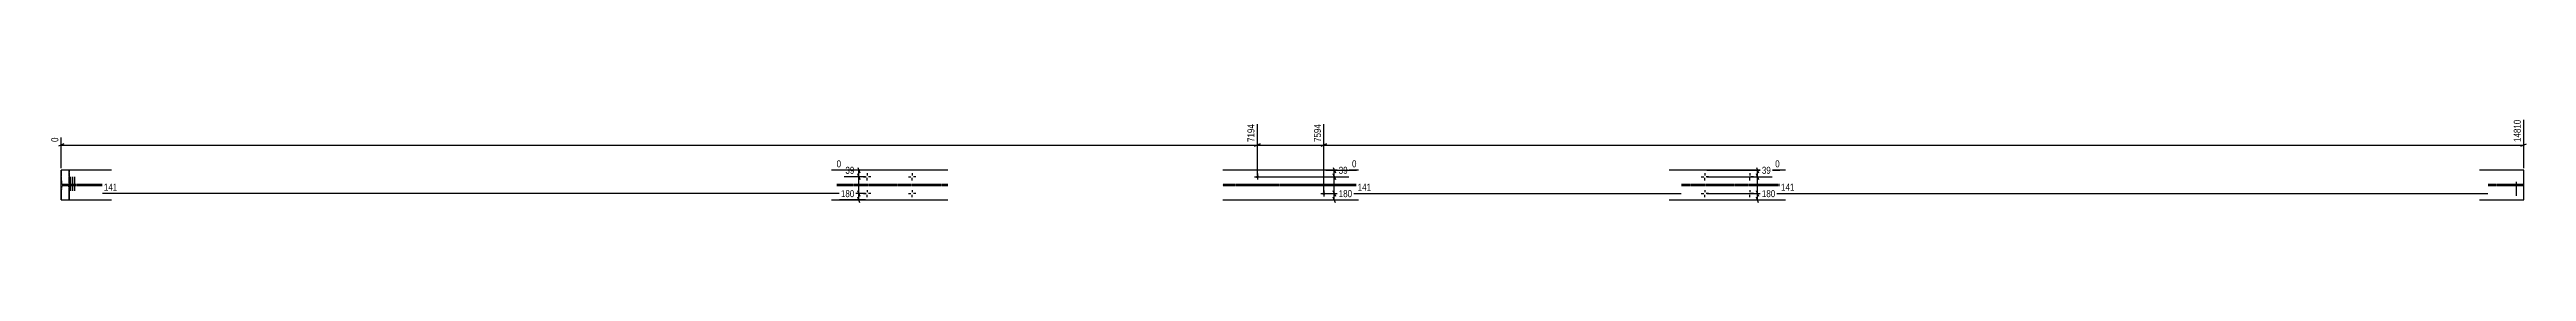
# Model space of a CAD drawing. Header units: millimetres. Extents: x 24 to 38787, y 21 to 1337.
# Drawn here: x 24 to 14921, y 33 to 543 of the extents above; entities that cross this region are included whole.
import ezdxf

# ---------------------------------------------------------------- set-up
doc = ezdxf.new("R2010")
doc.units = ezdxf.units.MM
doc.linetypes.add('DXK_LINE_DOT2', pattern=[3.9198, 1.9599, -1.9599])
doc.layers.add('MÅLSÆTNING', color=7, linetype='Continuous')
doc.layers.add('STÅL', color=7, linetype='Continuous')
doc.styles.add('Arial Narrow', font='ARIALN.TTF', dxfattribs={"height": 0.2})

msp = doc.modelspace()

# ---------------------------------------------------------------- hatches: boundary and pattern name
at = {"layer": 'STÅL', "linetype": 'Continuous'}
for points in [[(7298, 190, -1), (7280, 190, -1)], [(7698, 88, -1), (7680, 88, -1)]]:
    msp.add_hatch(color=3, dxfattribs=at).paths.add_polyline_path(points)

# ---------------------------------------------------------------- linework, layer by layer
at = {"layer": 'MÅLSÆTNING', "color": 7, "linetype": 'Continuous'}
for p, q in [((7289, 202), (7289, 507)), ((7289, 202), (7289, 507)), ((7689, 99), (7689, 507)), ((7689, 99), (7689, 507)), ((14905, 241), (14905, 534)), ((111, 388), (78, 375)), ((95, 241), (95, 427)), ((95, 381), (7289, 381)), ((7305, 388), (7272, 375)), ((7272, 375), (7305, 388)), ((7289, 381), (7689, 381)), ((7705, 388), (7672, 375)), ((7672, 375), (7705, 388)), ((7689, 381), (14905, 381)), ((14888, 375), (14921, 388)), ((4931, 190), (4803, 190)), ((4885, 207), (4898, 174)), ((4891, 88), (4891, 190)), ((7300, 190), (7839, 190)), ((7744, 207), (7758, 174)), ((7751, 88), (7751, 190)), ((9991, 230), (10430, 230)), ((9991, 190), (10385, 190)), ((10290, 246), (10303, 213)), ((10303, 174), (10290, 207)), ((10290, 207), (10303, 174)), ((10297, 190), (10297, 230)), ((10297, 88), (10297, 190)), ((4931, 88), (343, 88)), ((4931, 88), (343, 88)), ((4931, 50), (4776, 50)), ((4898, 72), (4885, 105)), ((4885, 105), (4898, 72)), ((4898, 33), (4885, 66)), ((4891, 50), (4891, 88)), ((7700, 88), (9837, 88)), ((7700, 88), (9837, 88)), ((7700, 50), (7866, 50)), ((7758, 72), (7744, 105)), ((7744, 105), (7758, 72)), ((7758, 33), (7744, 66)), ((7751, 50), (7751, 88)), ((9991, 88), (14689, 88)), ((9991, 88), (14689, 88)), ((9991, 50), (10412, 50)), ((10303, 72), (10290, 105)), ((10290, 105), (10303, 72)), ((10303, 33), (10290, 66)), ((10297, 50), (10297, 88))]:
    msp.add_line(p, q, dxfattribs=at)
at = {"layer": 'STÅL', "color": 2, "linetype": 'Continuous'}
for p, q in [((397, 230), (95, 230)), ((95, 50), (95, 230)), ((5427, 230), (4727, 230)), ((7897, 230), (7080, 230)), ((10465, 230), (9765, 230)), ((14905, 230), (14639, 230)), ((14905, 50), (14905, 230)), ((95, 50), (397, 50)), ((4727, 50), (5427, 50)), ((7080, 50), (7897, 50)), ((9765, 50), (10465, 50)), ((14639, 50), (14905, 50))]:
    msp.add_line(p, q, dxfattribs=at)
at = {"layer": 'STÅL', "color": 7, "linetype": 'DXK_LINE_DOT2'}
for p, q in [((96, 165), (96, 230)), ((96, 165), (96, 157)), ((96, 157), (97, 150)), ((97, 150), (98, 145)), ((140, 145), (141, 150)), ((141, 150), (142, 157)), ((142, 165), (142, 230)), ((142, 157), (142, 165)), ((144, 50), (144, 230)), ((97, 129), (96, 122)), ((96, 122), (96, 114)), ((96, 50), (96, 114)), ((98, 134), (97, 129)), ((98, 145), (99, 144)), ((99, 135), (98, 134)), ((397, 144), (99, 144)), ((397, 135), (99, 135)), ((139, 144), (140, 145)), ((140, 134), (139, 135)), ((141, 129), (140, 134)), ((142, 122), (141, 129)), ((142, 114), (142, 122)), ((142, 50), (142, 114)), ((5427, 144), (4727, 144)), ((5427, 135), (4727, 135)), ((7897, 144), (7080, 144)), ((7897, 135), (7080, 135)), ((10465, 144), (9765, 144)), ((10465, 135), (9765, 135)), ((14905, 144), (14639, 144)), ((14905, 135), (14639, 135))]:
    msp.add_line(p, q, dxfattribs=at)
at = {"layer": 'STÅL', "color": 3, "linetype": 'DXK_LINE_DOT2'}
for p, q in [((152, 105), (152, 190)), ((164, 105), (164, 190)), ((177, 105), (177, 190)), ((14860, 159), (14860, 74)), ((139, 135), (139, 144)), ((151, 135), (151, 144)), ((164, 135), (164, 144)), ((165, 135), (165, 144)), ((177, 135), (177, 144)), ((190, 135), (190, 144)), ((14847, 144), (14847, 135)), ((14873, 144), (14873, 135))]:
    msp.add_line(p, q, dxfattribs=at)
at = {"layer": 'STÅL', "color": 3, "linetype": 'Continuous'}
for p, q in [((4920, 190), (4935, 190)), ((4942, 212), (4942, 198)), ((4942, 168), (4942, 183)), ((4964, 190), (4950, 190)), ((5190, 190), (5205, 190)), ((5212, 212), (5212, 198)), ((5212, 168), (5212, 183)), ((5234, 190), (5220, 190)), ((7271, 190), (7307, 190)), ((7289, 209), (7289, 173)), ((9958, 190), (9973, 190)), ((9980, 212), (9980, 198)), ((9980, 168), (9980, 183)), ((10002, 190), (9987, 190)), ((10228, 190), (10243, 190)), ((10250, 212), (10250, 198)), ((10250, 168), (10250, 183)), ((10272, 190), (10257, 190)), ((4920, 88), (4935, 88)), ((4942, 110), (4942, 96)), ((4942, 66), (4942, 81)), ((4964, 88), (4950, 88)), ((5190, 88), (5205, 88)), ((5212, 110), (5212, 96)), ((5212, 66), (5212, 81)), ((5234, 88), (5220, 88)), ((7671, 88), (7707, 88)), ((7689, 107), (7689, 71)), ((9958, 88), (9973, 88)), ((9980, 110), (9980, 96)), ((9980, 66), (9980, 81)), ((10002, 88), (9987, 88)), ((10228, 88), (10243, 88)), ((10250, 110), (10250, 96)), ((10250, 66), (10250, 81)), ((10272, 88), (10257, 88))]:
    msp.add_line(p, q, dxfattribs=at)

# ---------------------------------------------------------------- next in the draw order: wipeouts: each hides what was drawn before it
at = {"color": 0, "linetype": 'Continuous'}
for points in [[(7280, 516), (7218, 516), (7218, 391), (7280, 391)], [(7680, 516), (7618, 516), (7618, 391), (7680, 391)], [(14896, 543), (14835, 543), (14835, 391), (14896, 391)], [(86, 436), (24, 436), (24, 391), (86, 391)], [(10439, 238), (10439, 300), (10394, 300), (10394, 238)], [(4873, 199), (4873, 261), (4802, 261), (4802, 199)], [(7840, 199), (7840, 261), (7769, 261), (7769, 199)]]:
    msp.add_wipeout(points, dxfattribs=at).dxf.layer = 'MÅLSÆTNING'

# ---------------------------------------------------------------- next in the draw order: linework, layer by layer
at = {"layer": 'MÅLSÆTNING', "color": 7, "linetype": 'Continuous'}
for p, q in [((4931, 230), (4758, 230)), ((4931, 190), (4803, 190)), ((4885, 246), (4898, 213)), ((4898, 174), (4885, 207)), ((4891, 190), (4891, 230)), ((7300, 190), (7839, 190)), ((7700, 230), (7885, 230)), ((7744, 246), (7758, 213)), ((7758, 174), (7744, 207)), ((7751, 190), (7751, 230)), ((9991, 190), (10385, 190))]:
    msp.add_line(p, q, dxfattribs=at)

# ---------------------------------------------------------------- next in the draw order: texts
at = {"layer": 'MÅLSÆTNING', "color": 3, "linetype": 'Continuous', "style": 'Arial Narrow'}
for s, p in [('7194', (7271, 400)), ('7594', (7671, 400)), ('14810', (14887, 400)), ('0', (77, 400))]:
    msp.add_text(s, height=42, rotation=90.0002, dxfattribs=at).set_placement(p)
for s, p in [('39', (4811, 208)), ('39', (7778, 208)), ('0', (10403, 247))]:
    msp.add_text(s, height=42, dxfattribs=at).set_placement(p)

# ---------------------------------------------------------------- next in the draw order: wipeouts: each hides what was drawn before it
at = {"color": 0, "linetype": 'Continuous'}
for points in [[(4793, 238), (4793, 300), (4749, 300), (4749, 238)], [(7893, 238), (7893, 300), (7849, 300), (7849, 238)], [(4759, 97), (4759, 159), (342, 159), (342, 97)], [(9838, 97), (9838, 159), (7883, 159), (7883, 97)], [(10386, 199), (10386, 261), (10314, 261), (10314, 199)]]:
    msp.add_wipeout(points, dxfattribs=at).dxf.layer = 'MÅLSÆTNING'

# ---------------------------------------------------------------- next in the draw order: texts
at = {"layer": 'MÅLSÆTNING', "color": 3, "linetype": 'Continuous', "style": 'Arial Narrow'}
for s, p in [('0', (4758, 247)), ('0', (7858, 247)), ('39', (10323, 208)), ('141', (351, 106))]:
    msp.add_text(s, height=42, dxfattribs=at).set_placement(p)

# ---------------------------------------------------------------- next in the draw order: wipeouts: each hides what was drawn before it
at = {"color": 0, "linetype": 'Continuous'}
for points in [[(4873, 58), (4873, 120), (4775, 120), (4775, 58)], [(7867, 58), (7867, 120), (7769, 120), (7769, 58)]]:
    msp.add_wipeout(points, dxfattribs=at).dxf.layer = 'MÅLSÆTNING'

# ---------------------------------------------------------------- next in the draw order: texts
at = {"layer": 'MÅLSÆTNING', "color": 3, "linetype": 'Continuous', "style": 'Arial Narrow'}
for s, p in [('180', (4784, 67)), ('180', (7778, 67)), ('141', (7892, 106))]:
    msp.add_text(s, height=42, dxfattribs=at).set_placement(p)

# ---------------------------------------------------------------- next in the draw order: wipeouts: each hides what was drawn before it
at = {"color": 0, "linetype": 'Continuous'}
msp.add_wipeout([(14690, 97), (14690, 159), (10429, 159), (10429, 97)], dxfattribs=at).dxf.layer = 'MÅLSÆTNING'

# ---------------------------------------------------------------- next in the draw order: wipeouts: each hides what was drawn before it
msp.add_wipeout([(10412, 58), (10412, 120), (10314, 120), (10314, 58)], dxfattribs=at).dxf.layer = 'MÅLSÆTNING'

# ---------------------------------------------------------------- next in the draw order: texts
at = {"layer": 'MÅLSÆTNING', "color": 3, "linetype": 'Continuous', "style": 'Arial Narrow'}
for s, p in [('180', (10323, 67)), ('141', (10438, 106))]:
    msp.add_text(s, height=42, dxfattribs=at).set_placement(p)

doc.saveas('drawing.dxf')
